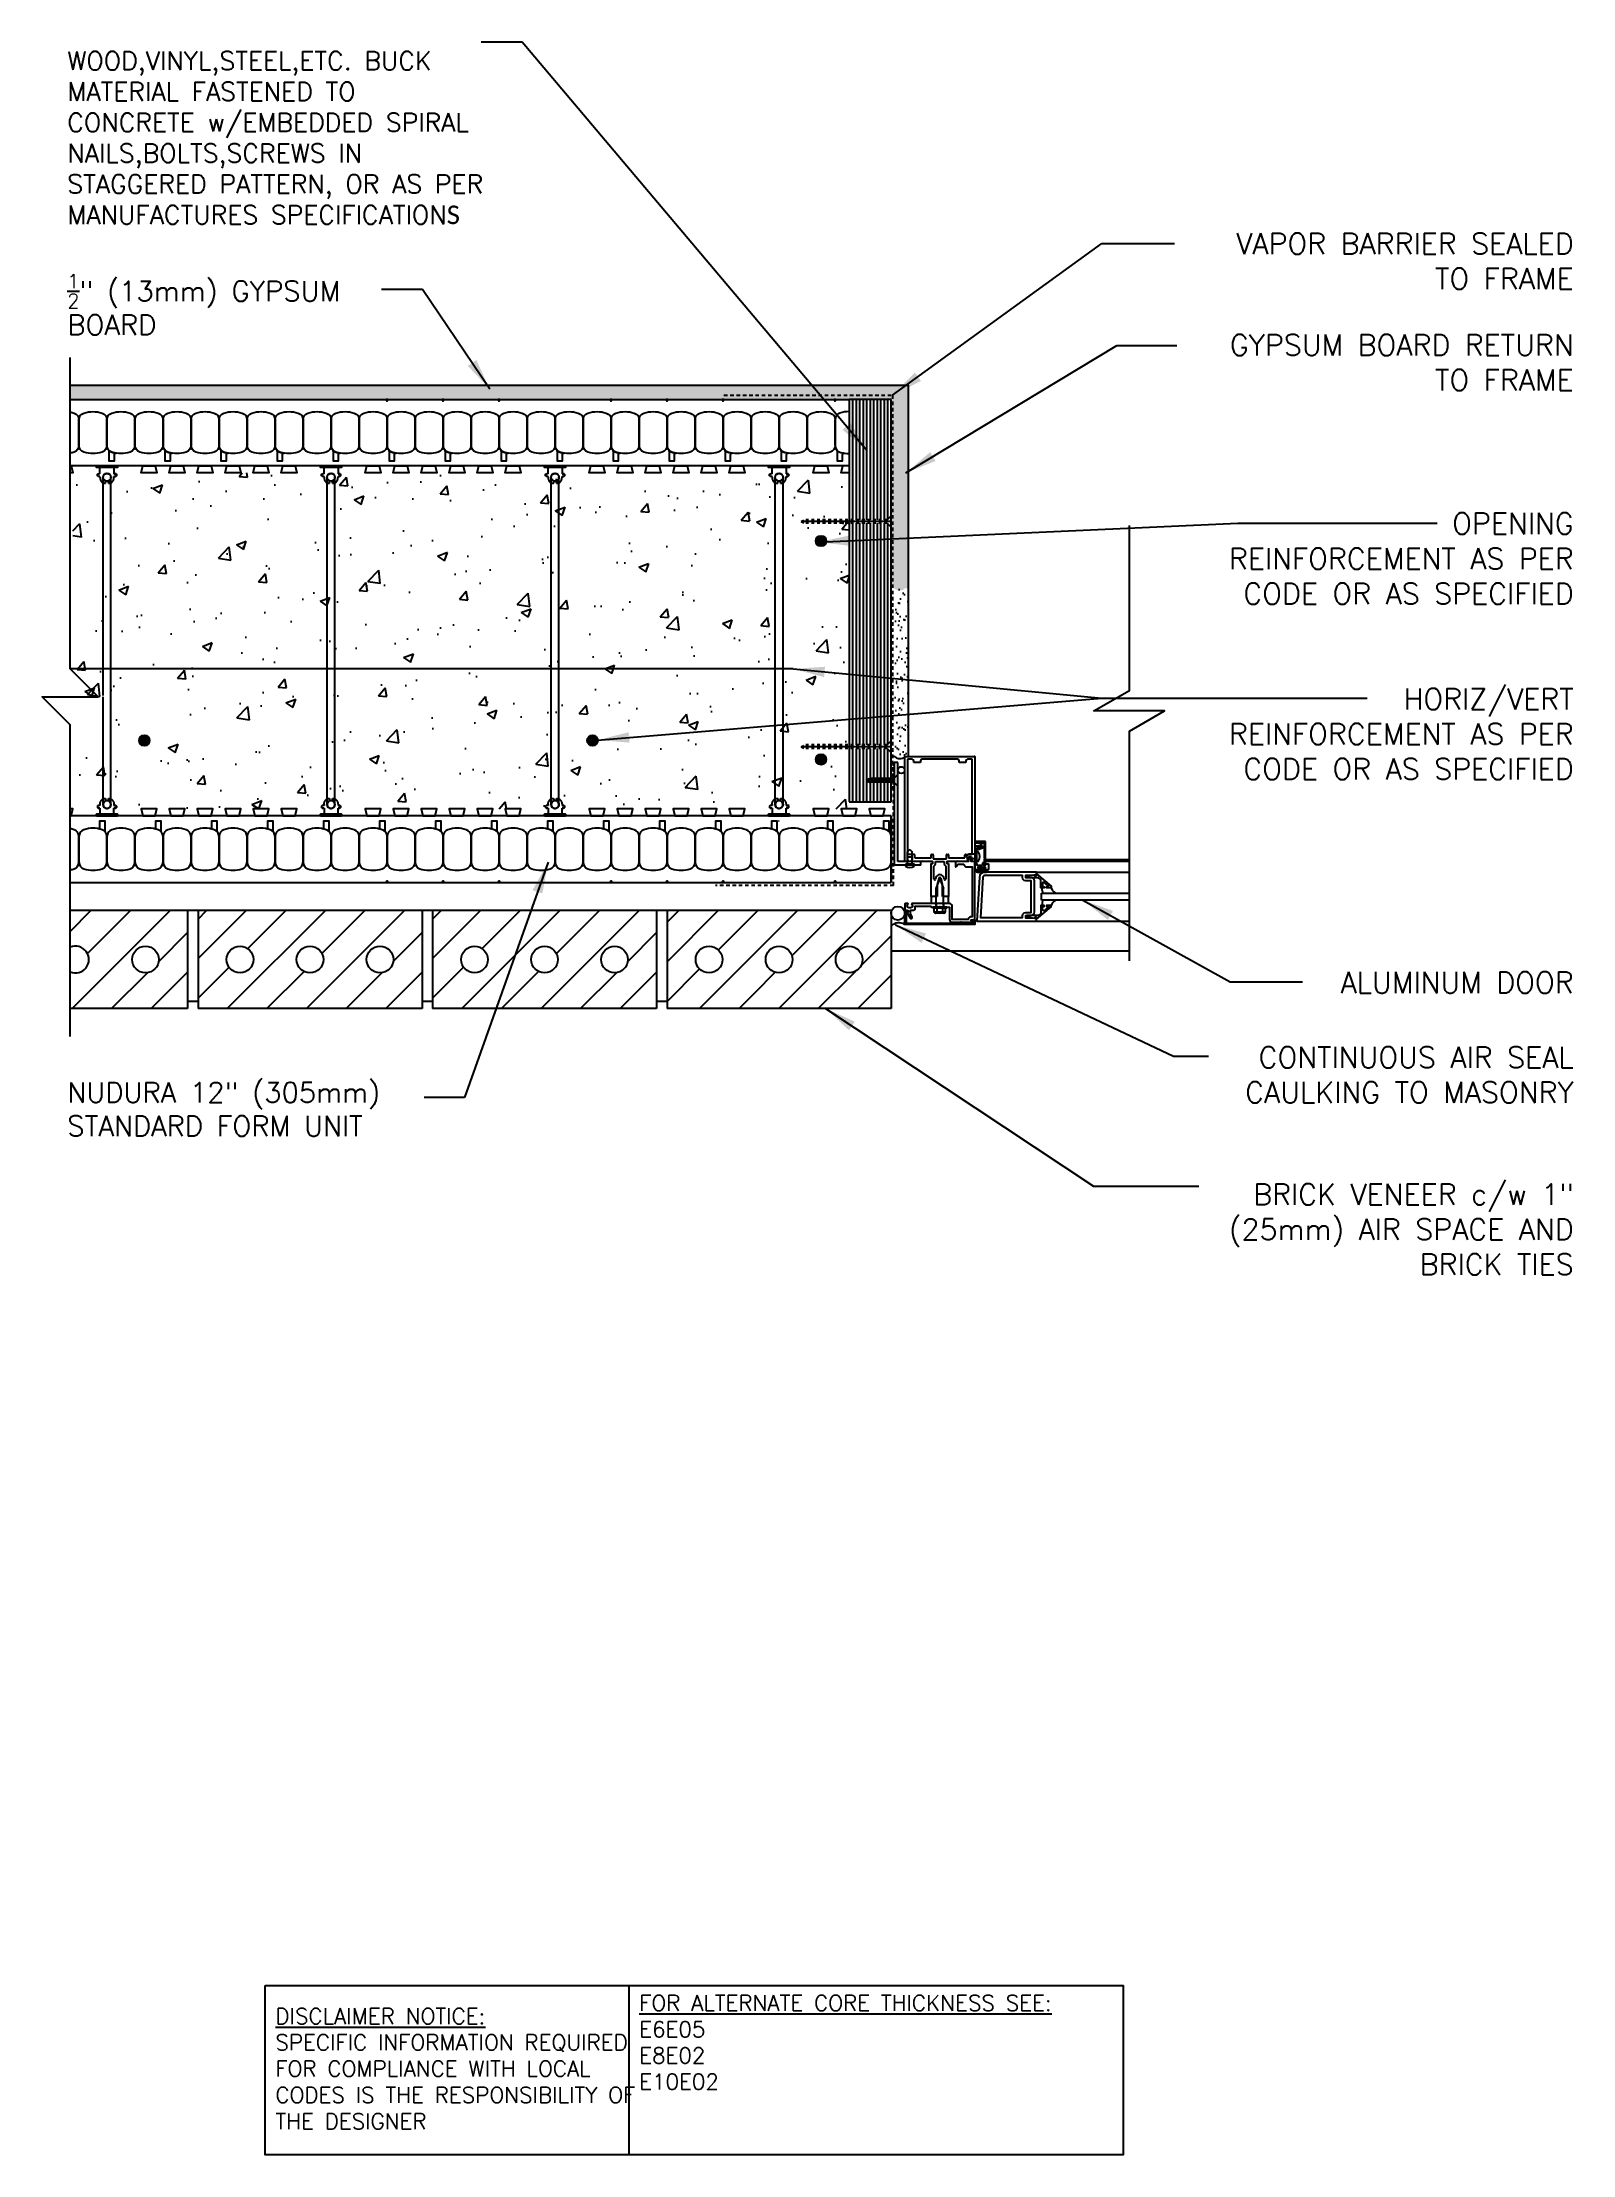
# Model space of a CAD drawing. Header units: inches. Extents: x 2949.6 to 3004.2, y 483.9 to 559.3.
import ezdxf

# ---------------------------------------------------------------- set-up
doc = ezdxf.new("R2010")
doc.units = ezdxf.units.IN
doc.header["$LTSCALE"] = 0.5
doc.header["$MEASUREMENT"] = 0
doc.linetypes.add('DASHED2', pattern=[0.375, 0.25, -0.125])
doc.linetypes.add('HIDDEN2', pattern=[0.1875, 0.125, -0.0625])
doc.layers.get('0').update_dxf_attribs({"linetype": 'CONTINUOUS'})
for name, color, linetype in [('HATCH', 12, 'CONTINUOUS'), ('LINE18', 9, 'CONTINUOUS'), ('line25', 2, 'CONTINUOUS'), ('LINE50', 5, 'CONTINUOUS'), ('LINE65', 3, 'CONTINUOUS'), ('LINE9', 9, 'CONTINUOUS'), ('TEXT', 4, 'CONTINUOUS')]:
    doc.layers.add(name, color=color, linetype=linetype)
doc.styles.add('DIM', font='romans.shx', dxfattribs={"width": 0.7})
doc.styles.add('ROMANS', font='romans')
doc.styles.get("Standard").update_dxf_attribs({"font": 'romans.shx'})
doc.dimstyles.new('ext_12', dxfattribs={"dimscale": 12, "dimtxt": 0.09375, "dimasz": 0.09375, "dimexe": 0.09375, "dimexo": 0.0625, "dimgap": 0.0625, "dimtad": 1, "dimdec": 1, "dimzin": 3, "dimdsep": 46, "dimlunit": 4, "dimtxsty": 'DIM', "dimcen": 0.09, "dimdle": 0.09375, "dimclrt": 4, "dimadec": 0, "dimazin": 0, "dimtfac": 1, "dimtdec": 1, "dimtmove": 2, "dimatfit": 3, "dimfxl": 0, "dimfrac": 2, "dimtolj": 1, "dimtzin": 0, "dimarcsym": 0})

msp = doc.modelspace()

# ---------------------------------------------------------------- texts
at = {"layer": 'TEXT', "attachment_point": 4}
for s, insert, char_height, width in [('{\\H0.9167x;WOOD,VINYL,STEEL,ETC. BUCK MATERIAL FASTENED TO CONCRETE w/EMBEDDED SPIRAL NAILS,BOLTS,SCREWS IN STAGGERED PATTERN, OR AS PER MANUFACTURES SPECIFICATION\\fCalibri|b0|i0|c0|p34;S}', (2950.481, 555.875), 0.72, 14.97902), ('\\A1;{\\H0.7x;\\S1/2;}" (13mm) GYPSUM BOARD', (2950.481, 549.925), 0.72, 10.95723), ('NUDURA 12" (305mm)\\PSTANDARD FORM UNIT', (2950.481, 521.195), 0.72, 14.97902), ('{\\LFOR ALTERNATE CORE THICKNESS SEE:\\P}E6E05\\PE8E02\\PE10E02', (2970.905, 487.88), 0.5625, 23.33295), ('{\\LDISCLAIMER NOTICE:}\\PSPECIFIC INFORMATION REQUIRED FOR COMPLIANCE WITH LOCAL CODES IS THE RESPONSIBILITY OF THE DESIGNER', (2957.913, 486.94), 0.5625, 14.00235)]:
    msp.add_mtext(s, dxfattribs=dict(at, insert=insert, char_height=char_height, width=width))
at = {"layer": 'TEXT', "char_height": 0.75, "width": 13.88435, "attachment_point": 9, "style": 'ROMANS'}
for s, insert in [('\\A1;VAPOR BARRIER SEALED TO FRAME', (3004.274, 550.469)), ('\\A1;GYPSUM BOARD RETURN TO FRAME ', (3004.274, 546.851)), ('\\A1;OPENING REINFORCEMENT AS PER CODE OR AS SPECIFIED', (3004.274, 539.232)), ('\\A1;HORIZ/VERT\\PREINFORCEMENT AS PER CODE OR AS SPECIFIED', (3004.274, 532.969)), ('\\A1;ALUMINUM DOOR', (3004.274, 525.345)), ('\\A1;CONTINUOUS AIR SEAL CAULKING TO MASONRY', (3004.274, 521.427)), ('\\A1;BRICK VENEER c/w 1" (25mm) AIR SPACE AND BRICK TIES', (3004.274, 515.277))]:
    msp.add_mtext(s, dxfattribs=dict(at, insert=insert))

# ---------------------------------------------------------------- blocks, each defined once
blk = doc.blocks.new('Connector')
blk.add_point((0.271, 0))
at = {"layer": 'LINE9'}
for p, q in [((0, 0.375), (0, -0.375)), ((0.062, -0.375), (0.062, 0.375)), ((0.281, 0.25), (0.062, 0.25))]:
    blk.add_line(p, q, dxfattribs=at)
for points, weights in [([(0.007, 0.375), (0.004, 0.375), (0, 0.375)], [1, 0.972587069138, 0.950305488115]), ([(0.327, 0.343), (0.308, 0.343), (0.281, 0.317), (0.281, 0.297)], [1, 0.85355339, 0.85355339, 1]), ([(0.328, 0.343), (0.327, 0.343), (0.327, 0.343)], [1, 0.70710678, 1]), ([(0.375, 0.297), (0.375, 0.317), (0.348, 0.343), (0.329, 0.343)], [1, 0.85355339, 0.85355339, 1]), ([(0.406, 0.25), (0.546, 0.25), (0.619, 0.131)], [0.958404415409, 0.794674173519, 0.864651571113]), ([(0.619, 0.052), (0.612, 0.049), (0.604, 0.049)], [0.83615024178, 0.892081430621, 1]), ([(0, -0.375), (0.004, -0.375), (0.007, -0.375)], [0.950305488115, 0.972587069138, 1]), ([(0.281, -0.297), (0.281, -0.317), (0.308, -0.343), (0.327, -0.343)], [1, 0.85355339, 0.85355339, 1]), ([(0.327, -0.343), (0.281, -0.343), (0.281, -0.297)], [1, 0.70710678, 1]), ([(0.329, -0.343), (0.348, -0.343), (0.375, -0.317), (0.375, -0.297)], [1, 0.85355339, 0.85355339, 1]), ([(0.375, -0.297), (0.375, -0.343), (0.329, -0.343)], [1, 0.70710678, 1]), ([(0.619, -0.131), (0.546, -0.25), (0.406, -0.25)], [0.864651574428, 0.794674169686, 0.958404415195]), ([(0.604, -0.049), (0.612, -0.049), (0.619, -0.052)], [1, 0.89208144177, 0.836150253337])]:
    blk.add_rational_spline(points, weights, degree=2, dxfattribs=at)
for points, degree in [([(0, 0.375), (0.002, 0.375), (0.005, 0.375), (0.007, 0.375)], 3), ([(0.007, 0.375), (0.021, 0.375), (0.051, 0.375), (0.062, 0.375), (0.062, 0.375)], 3), ([(0.281, 0.25), (0.281, 0.297)], 1), ([(0.327, 0.343), (0.327, 0.343), (0.328, 0.343), (0.328, 0.343)], 3), ([(0.328, 0.343), (0.329, 0.343), (0.329, 0.343), (0.329, 0.343)], 3), ([(0.375, 0.25), (0.375, 0.297)], 1), ([(0.406, 0.25), (0.375, 0.25)], 1), ([(0.406, 0.25), (0.406, 0.25)], 1), ([(0.406, 0.25), (0.406, 0.25)], 1), ([(0.406, 0.25), (0.406, 0.25)], 1), ([(0.406, 0.25), (0.406, 0.25)], 1), ([(0.406, 0.25), (0.406, 0.25)], 1), ([(0.406, 0.25), (0.406, 0.25)], 1), ([(0.406, 0.25), (0.406, 0.25)], 1), ([(0.406, 0.25), (0.406, 0.25)], 1), ([(0.406, 0.25), (0.406, 0.25)], 1), ([(0.406, 0.25), (0.406, 0.25)], 1), ([(0.406, 0.25), (0.406, 0.25)], 1), ([(0.406, 0.25), (0.406, 0.25)], 1), ([(0.406, 0.25), (0.406, 0.25)], 1), ([(0.406, 0.25), (0.406, 0.25)], 1), ([(0.406, 0.25), (0.406, 0.25)], 1), ([(0.406, 0.25), (0.406, 0.25)], 1), ([(0.406, 0.25), (0.406, 0.25)], 1), ([(0.406, 0.25), (0.406, 0.25)], 1), ([(0.406, 0.25), (0.406, 0.25)], 1), ([(0.406, 0.25), (0.406, 0.25)], 1), ([(0.406, 0.25), (0.406, 0.25)], 1), ([(0.406, 0.25), (0.406, 0.25)], 1), ([(0.406, 0.25), (0.406, 0.25)], 1), ([(0.406, 0.25), (0.406, 0.25)], 1), ([(0.604, 0.049), (0.532, 0.049)], 1), ([(0.532, 0.049), (0.532, 0.049)], 1), ([(0.532, 0.049), (0.532, 0.049)], 1), ([(0.532, 0.049), (0.532, 0.049)], 1), ([(0.532, 0.049), (0.532, 0.049)], 1), ([(0.532, 0.049), (0.532, 0.049)], 1), ([(0.532, 0.049), (0.532, 0.049)], 1), ([(0.532, 0.049), (0.532, 0.049)], 1), ([(0.532, 0.049), (0.532, 0.049)], 1), ([(0.532, 0.049), (0.532, 0.049)], 1), ([(0.532, 0.049), (0.532, 0.049)], 1), ([(0.604, 0.049), (0.609, 0.049), (0.614, 0.05), (0.619, 0.052)], 3), ([(0.604, 0.049), (0.604, 0.049)], 1), ([(0.604, 0.049), (0.604, 0.049)], 1), ([(0.604, 0.049), (0.604, 0.049)], 1), ([(0.604, 0.049), (0.604, 0.049)], 1), ([(0.619, 0.131), (0.619, 0.052)], 1), ([(0.619, 0.131), (0.619, 0.131)], 1), ([(0.619, 0.131), (0.619, 0.131)], 1), ([(0.619, 0.131), (0.619, 0.131)], 1), ([(0.619, 0.131), (0.619, 0.131)], 1), ([(0.007, -0.375), (0.005, -0.375), (0.002, -0.375), (0, -0.375)], 3), ([(0.062, -0.375), (0.062, -0.375), (0.051, -0.375), (0.021, -0.375), (0.007, -0.375)], 3), ([(0.062, -0.25), (0.281, -0.25)], 1), ([(0.281, -0.297), (0.281, -0.25)], 1), ([(0.281, -0.25), (0.281, -0.297)], 1), ([(0.328, -0.343), (0.328, -0.343), (0.327, -0.343), (0.327, -0.343)], 3), ([(0.329, -0.343), (0.329, -0.343), (0.329, -0.343), (0.328, -0.343)], 3), ([(0.375, -0.25), (0.375, -0.297)], 1), ([(0.375, -0.297), (0.375, -0.25)], 1), ([(0.406, -0.25), (0.375, -0.25)], 1), ([(0.406, -0.25), (0.406, -0.25)], 1), ([(0.406, -0.25), (0.406, -0.25)], 1), ([(0.406, -0.25), (0.406, -0.25)], 1), ([(0.406, -0.25), (0.406, -0.25)], 1), ([(0.406, -0.25), (0.406, -0.25)], 1), ([(0.406, -0.25), (0.406, -0.25)], 1), ([(0.406, -0.25), (0.406, -0.25)], 1), ([(0.406, -0.25), (0.406, -0.25)], 1), ([(0.406, -0.25), (0.406, -0.25)], 1), ([(0.406, -0.25), (0.406, -0.25)], 1), ([(0.406, -0.25), (0.406, -0.25)], 1), ([(0.532, -0.049), (0.604, -0.049)], 1), ([(0.604, -0.049), (0.58, -0.049), (0.556, -0.049), (0.532, -0.049)], 3), ([(0.532, -0.049), (0.532, -0.049)], 1), ([(0.532, -0.049), (0.532, -0.049)], 1), ([(0.532, -0.049), (0.532, -0.049)], 1), ([(0.532, -0.049), (0.532, -0.049)], 1), ([(0.619, -0.052), (0.614, -0.05), (0.609, -0.049), (0.604, -0.049)], 3), ([(0.604, -0.049), (0.604, -0.049)], 1), ([(0.604, -0.049), (0.604, -0.049)], 1), ([(0.604, -0.049), (0.604, -0.049)], 1), ([(0.604, -0.049), (0.604, -0.049)], 1), ([(0.604, -0.049), (0.604, -0.049)], 1), ([(0.604, -0.049), (0.604, -0.049)], 1), ([(0.604, -0.049), (0.604, -0.049)], 1), ([(0.604, -0.049), (0.604, -0.049)], 1), ([(0.619, -0.052), (0.619, -0.131)], 1), ([(0.619, -0.131), (0.619, -0.131)], 1), ([(0.619, -0.131), (0.619, -0.131)], 1), ([(0.619, -0.131), (0.619, -0.131)], 1), ([(0.619, -0.131), (0.619, -0.131)], 1)]:
    blk.add_open_spline(points, degree=degree, dxfattribs=at)
for points, weights, knots in [([(0.062, 0.375), (0.062, 0.375), (0.046, 0.375), (0.03, 0.375), (0.007, 0.375)], [0.868718858569, 0.861102746415, 1, 0.861102734288, 0.868718859898], [0, 0, 0, 0.5, 0.5, 1, 1, 1]), ([(0.532, 0.049), (0.472, 0.203), (0.333, 0.113), (0.157, 0), (0.333, -0.113), (0.472, -0.203), (0.532, -0.049)], [0.899508922286, 0.599718215298, 1, 0.54226024, 1, 0.599718224335, 0.899508908749], [0, 0, 0, 0.318112, 0.318112, 0.681888, 0.681888, 1, 1, 1]), ([(0.007, -0.375), (0.03, -0.375), (0.046, -0.375), (0.062, -0.375), (0.062, -0.375)], [0.868718859319, 0.861102739573, 1, 0.861102742958, 0.868718858948], [0, 0, 0, 0.5, 0.5, 1, 1, 1])]:
    blk.add_rational_spline(points, weights, degree=2, knots=knots, dxfattribs=at)
blk = doc.blocks.new('B060316')
for p, q in [((1.969, 0), (1.969, -0.133)), ((2.217, -0.013), (1.969, 0)), ((1.969, -0.347), (1.969, -0.469)), ((2, -0.5), (2.126, -0.5)), ((2.003, -0.133), (2.003, -0.115)), ((2.003, -0.365), (2.003, -0.347)), ((2.049, -0.115), (2.049, -0.365)), ((2.107, -0.265), (2.107, -0.127)), ((2.207, -0.265), (2.107, -0.265)), ((2.107, -0.359), (2.107, -0.329)), ((2.157, -0.38), (2.119, -0.373)), ((2.121, -0.314), (2.207, -0.306)), ((2.157, -0.469), (2.157, -0.38)), ((2.169, -0.065), (2.405, -0.065)), ((2.207, -0.306), (2.207, -0.265)), ((2.555, -0.013), (2.217, -0.013)), ((2.451, -0.065), (2.747, -0.065)), ((2.803, 0), (2.555, -0.013)), ((2.747, -0.065), (2.747, -0.141)), ((2.803, -0.01), (2.803, 0)), ((2.813, -0.02), (2.803, -0.01)), ((2.803, -0.03), (2.813, -0.02)), ((2.803, -0.108), (2.803, -0.03)), ((2.848, -0.232), (2.803, -0.108))]:
    blk.add_line(p, q)
for centre, radius, start, end in [((1.986, -0.133), 0.017, 180, 0), ((1.986, -0.347), 0.017, 360, 180), ((2, -0.469), 0.031, 180, 270), ((2.026, -0.115), 0.023, 0, 180), ((2.026, -0.365), 0.023, 180, 0), ((2.169, -0.127), 0.062, 90, 180), ((2.122, -0.329), 0.015, 95, 180), ((2.122, -0.359), 0.015, 180, 260), ((2.126, -0.469), 0.031, 270, 0), ((2.428, -0.086), 0.031, 42.64231, 137.35769), ((2.356, -0.5), 0.531, 29.03527, 42.57888), ((2.833, -0.235), 0.015, 209.03527, 10.96473)]:
    blk.add_arc(centre, radius, start, end)

# ---------------------------------------------------------------- hatches: boundary and pattern name
at = {"layer": 'HATCH'}
h = msp.add_hatch(dxfattribs=at)
h.set_pattern_fill('AR-SAND', color=256, scale=0.25, style=0)
h.set_pattern_definition([(37.5, (3.55827, -13.91055), (-0.01574834, 0.48170594), [0, -0.38, 0, -0.425, 0, -0.40625]), (7.5, (3.5583, -13.91055), (0.44244418, 0.70553652), [0, -0.205, 0, -0.3425, 0, -0.13125]), (327.5, (3.25077, -13.91055), (0.778535465, 0.001414763), [0, -0.125, 0, -0.45, 0, -0.5875]), (317.5, (3.2508, -13.91055), (0.75153165, 0.21941889), [0, -0.0625, 0, -0.295, 0, -0.3375])])
h.paths.add_polyline_path([(2980.524, 547.04), (2980.269, 547.04), (2950.578, 547.04), (2950.578, 546.54), (2978.399, 546.54), (2979.899, 546.54), (2979.899, 539.79), (2980.024, 539.79, 0.406613), (2980.39, 539.786), (2980.39, 539.79), (2980.524, 539.79)])
h = msp.add_hatch(dxfattribs=at)
h.set_pattern_fill('AR-CONC', color=256, scale=0.5, style=0)
h.set_pattern_definition([(50, (-9.0992, 37.2996), (3.586301, -0.3137607), [0.375, -4.125]), (355, (-9.0992, 37.2996), (-0.6937567, 3.7609607), [0.3, -3.3]), (100.4514, (-8.8004, 37.2734), (2.892547, 3.4471977), [0.318701, -3.5057106]), (46.1842, (-9.0992, 38.2996), (5.336205, -0.827595), [0.5625, -6.1875]), (96.6356, (-8.6546, 38.2306), (4.6733135, 4.870589), [0.478051, -5.258565]), (351.1842, (-9.099, 38.2996), (4.67331, 4.870593), [0.45, -4.95]), (21, (-8.5992, 38.0496), (2.9845353, -2.0130945), [0.375, -4.125]), (326, (-8.5992, 38.0496), (1.2165767, 3.6257502), [0.3, -3.3]), (71.4514, (-8.3505, 37.8818), (4.201113, 1.6126525), [0.318701, -3.5057106]), (37.5, (-9.0992, 37.2996), (0.0607993, 1.66446927), [0, -3.26, 0, -3.35, 0, -3.3125]), (7.5, (-9.0992, 37.2996), (1.3153477, 1.9720586), [0, -1.91, 0, -3.185, 0, -1.2625]), (327.5, (-10.2142, 37.2996), (2.6691122, -0.11277436), [0, -1.25, 0, -3.9, 0, -5.175]), (317.5, (-10.7142, 37.2996), (2.9159308, 0.500525), [0, -1.625, 0, -2.59, 0, -3.675])])
h.paths.add_polyline_path([(2978.399, 543.915), (2950.68, 543.915), (2950.68, 531.915), (2978.399, 531.915)])
h = msp.add_hatch(dxfattribs=at)
h.set_pattern_fill('AR-SAND', color=256, scale=0.25, style=0)
h.set_pattern_definition([(37.5, (0, 0), (-0.01574834, 0.48170594), [0, -0.38, 0, -0.425, 0, -0.40625]), (7.5, (0, 0), (0.44244418, 0.70553652), [0, -0.205, 0, -0.3425, 0, -0.13125]), (327.5, (-0.3075, 0), (0.778535465, 0.001414763), [0, -0.125, 0, -0.45, 0, -0.5875]), (317.5, (-0.3075, 0), (0.75153165, 0.21941889), [0, -0.0625, 0, -0.295, 0, -0.3375])])
h.paths.add_polyline_path([(2980.045, 537.907), (2980.524, 537.907), (2980.524, 539.769), (2980.045, 539.769)])
h = msp.add_hatch(dxfattribs=at)
h.set_pattern_fill('AR-SAND', color=256, scale=0.25, style=0)
h.set_pattern_definition([(37.5, (-4.73794, -10.54122), (-0.01574834, 0.48170594), [0, -0.38, 0, -0.425, 0, -0.40625]), (7.5, (-4.73794, -10.5412), (0.44244418, 0.70553652), [0, -0.205, 0, -0.3425, 0, -0.13125]), (327.5, (-5.04544, -10.54122), (0.778535465, 0.001414763), [0, -0.125, 0, -0.45, 0, -0.5875]), (317.5, (-5.04544, -10.5412), (0.75153165, 0.21941889), [0, -0.0625, 0, -0.295, 0, -0.3375])])
h.paths.add_polyline_path([(2980.524, 537.763), (2980.045, 537.763), (2980.045, 535.727), (2980.524, 535.727)])
h = msp.add_hatch(dxfattribs=at)
h.set_pattern_fill('AR-SAND', color=256, scale=0.25, style=0)
h.set_pattern_definition([(37.5, (-5.27484, -4.526), (-0.01574834, 0.48170594), [0, -0.38, 0, -0.425, 0, -0.40625]), (7.5, (-5.27484, -4.526), (0.44244418, 0.70553652), [0, -0.205, 0, -0.3425, 0, -0.13125]), (327.5, (-5.58234, -4.526), (0.778535465, 0.001414763), [0, -0.125, 0, -0.45, 0, -0.5875]), (317.5, (-5.58234, -4.526), (0.75153165, 0.21941889), [0, -0.0625, 0, -0.295, 0, -0.3375])])
h.paths.add_polyline_path([(2980.524, 535.752), (2980.045, 535.752), (2980.045, 533.772, 0.376662), (2980.39, 533.786), (2980.39, 533.79), (2980.524, 533.79)])
at = {"layer": 'LINE65'}
for points in [[(2977.209, 541.481, 1), (2977.584, 541.481, 1)], [(2953.421, 534.36, 1), (2953.046, 534.36, 1)], [(2969.421, 534.36, 1), (2969.046, 534.36, 1)], [(2977.584, 533.683, 1), (2977.209, 533.683, 1)]]:
    msp.add_hatch(color=256, dxfattribs=at).paths.add_polyline_path(points)

# ---------------------------------------------------------------- linework, layer by layer
at = {"layer": 'HATCH'}
for p, q in [((2978.524, 546.54), (2978.524, 542.241)), ((2978.649, 546.54), (2978.649, 542.241)), ((2978.774, 546.54), (2978.774, 542.241)), ((2978.899, 546.54), (2978.899, 542.241)), ((2979.024, 546.54), (2979.024, 542.241)), ((2979.274, 546.54), (2979.274, 542.241)), ((2979.399, 546.54), (2979.399, 542.241)), ((2979.524, 546.54), (2979.524, 542.241)), ((2979.649, 546.54), (2979.649, 542.241)), ((2979.774, 546.54), (2979.774, 542.26)), ((2979.899, 542.179), (2976.693, 542.179)), ((2978.524, 542.116), (2978.524, 534.201)), ((2978.649, 542.116), (2978.649, 534.201)), ((2978.774, 542.116), (2978.774, 534.201)), ((2978.899, 542.116), (2978.899, 534.201)), ((2979.024, 542.116), (2979.024, 534.201)), ((2979.274, 542.116), (2979.274, 534.201)), ((2979.399, 542.116), (2979.399, 534.201)), ((2979.524, 542.116), (2979.524, 534.201)), ((2979.649, 542.116), (2979.649, 534.201)), ((2979.774, 542.098), (2979.774, 534.219)), ((2979.899, 534.138), (2976.693, 534.138)), ((2978.524, 534.076), (2978.524, 532.165)), ((2978.649, 534.076), (2978.649, 532.165)), ((2978.774, 534.076), (2978.774, 532.165)), ((2978.899, 534.076), (2978.899, 532.165)), ((2979.024, 534.076), (2979.024, 532.942)), ((2979.274, 534.076), (2979.274, 532.999)), ((2979.399, 534.076), (2979.399, 532.999)), ((2979.524, 534.076), (2979.524, 532.999)), ((2979.649, 534.076), (2979.649, 532.999)), ((2979.774, 534.057), (2979.774, 532.999)), ((2980.014, 532.937), (2979.014, 532.937)), ((2979.024, 532.932), (2979.024, 532.165)), ((2979.274, 532.874), (2979.274, 532.165)), ((2979.399, 532.874), (2979.399, 532.165)), ((2979.524, 532.874), (2979.524, 532.165)), ((2979.649, 532.874), (2979.649, 532.165)), ((2979.774, 532.874), (2979.774, 532.165)), ((2950.578, 527.546), (2951.321, 528.29)), ((2950.65, 524.79), (2954.15, 528.29)), ((2951.2, 526.755), (2952.736, 528.29)), ((2955.149, 527.986), (2955.454, 528.29)), ((2955.149, 526.572), (2956.868, 528.29)), ((2956.196, 524.79), (2959.696, 528.29)), ((2956.923, 526.931), (2958.282, 528.29)), ((2959.025, 524.79), (2962.525, 528.29)), ((2959.575, 526.755), (2961.111, 528.29)), ((2963.524, 527.986), (2963.829, 528.29)), ((2963.524, 526.572), (2965.243, 528.29)), ((2964.571, 524.79), (2968.071, 528.29)), ((2965.298, 526.931), (2966.657, 528.29)), ((2967.4, 524.79), (2970.9, 528.29)), ((2967.95, 526.755), (2969.486, 528.29)), ((2971.899, 527.876), (2972.314, 528.29)), ((2971.899, 526.461), (2973.728, 528.29)), ((2973.733, 526.881), (2975.142, 528.29)), ((2975.299, 527.033), (2976.557, 528.29)), ((2975.885, 524.79), (2979.385, 528.29)), ((2976.356, 526.676), (2977.971, 528.29)), ((2953.746, 526.472), (2954.774, 527.501)), ((2962.121, 526.472), (2963.149, 527.501)), ((2970.496, 526.472), (2971.524, 527.501)), ((2978.813, 526.304), (2979.899, 527.39)), ((2973.057, 524.79), (2975.299, 527.033)), ((2952.064, 524.79), (2953.342, 526.069)), ((2953.478, 524.79), (2954.774, 526.086)), ((2955.149, 525.157), (2956.259, 526.267)), ((2957.611, 524.79), (2958.935, 526.115)), ((2960.439, 524.79), (2961.717, 526.069)), ((2961.853, 524.79), (2963.149, 526.086)), ((2963.524, 525.157), (2964.634, 526.267)), ((2965.986, 524.79), (2967.31, 526.115)), ((2968.814, 524.79), (2970.092, 526.069)), ((2970.228, 524.79), (2971.524, 526.086)), ((2971.899, 525.047), (2973.059, 526.207)), ((2975.03, 525.349), (2975.764, 526.083)), ((2977.299, 524.79), (2978.635, 526.126)), ((2978.713, 524.79), (2979.899, 525.976)), ((2974.471, 524.79), (2975.03, 525.349))]:
    msp.add_line(p, q, dxfattribs=at)
at = {"layer": 'HATCH', "color": 6, "linetype": 'DASHED2'}
for q in [(2979.987, 533.505), (2973.631, 529.186)]:
    msp.add_line((2979.987, 529.186), q, dxfattribs=at)
at = {"layer": 'HATCH', "color": 12}
for p, q in [((2982.89, 533.79), (2982.871, 533.79)), ((2988.414, 530.1), (2983.269, 530.1)), ((2988.414, 530.037), (2983.269, 530.037)), ((2985.089, 529.662), (2988.414, 529.662)), ((2985.292, 529.001), (2985.304, 528.956)), ((2985.292, 529.001), (2985.304, 528.956)), ((2985.304, 528.956), (2985.336, 528.924)), ((2985.304, 528.956), (2985.336, 528.924)), ((2985.336, 528.924), (2985.381, 528.912)), ((2985.336, 528.924), (2985.381, 528.912)), ((2985.618, 529.1), (2985.655, 529.022)), ((2985.618, 529.1), (2985.655, 529.022)), ((2985.655, 529.022), (2985.711, 528.958)), ((2985.655, 529.022), (2985.711, 528.958)), ((2985.711, 528.958), (2985.784, 528.912)), ((2985.711, 528.958), (2985.784, 528.912)), ((2985.304, 528.618), (2985.292, 528.573)), ((2985.304, 528.618), (2985.292, 528.573)), ((2985.292, 528.573), (2985.292, 528.475)), ((2985.336, 528.65), (2985.304, 528.618)), ((2985.336, 528.65), (2985.304, 528.618)), ((2985.381, 528.662), (2985.336, 528.65)), ((2985.381, 528.662), (2985.336, 528.65)), ((2985.655, 528.552), (2985.618, 528.474)), ((2985.655, 528.552), (2985.618, 528.474)), ((2985.711, 528.616), (2985.655, 528.552)), ((2985.711, 528.616), (2985.655, 528.552)), ((2985.784, 528.662), (2985.711, 528.616)), ((2985.784, 528.662), (2985.711, 528.616)), ((2985.089, 527.912), (2988.414, 527.912)), ((2988.414, 526.836), (2979.899, 526.836))]:
    msp.add_line(p, q, dxfattribs=at)
at = {"layer": 'HATCH', "color": 6, "linetype": 'DASHED2'}
msp.add_lwpolyline([(2973.932, 546.684), (2979.95, 546.684), (2979.95, 532.58)], dxfattribs=at)
at = {"layer": 'HATCH', "color": 12}
msp.add_lwpolyline([(2985.292, 529.001), (2985.292, 529.1)], dxfattribs=at)
at = {"layer": 'LINE18'}
for p, q in [((2979.756, 542.241), (2979.899, 542.385)), ((2979.756, 542.116), (2979.899, 541.973)), ((2979.756, 534.201), (2979.899, 534.344)), ((2979.756, 534.076), (2979.899, 533.932)), ((2980.024, 533.79), (2979.899, 533.79)), ((2980.962, 529.915), (2980.014, 529.915)), ((2980.962, 530.04), (2980.139, 530.04)), ((2980.962, 529.915), (2980.962, 530.04))]:
    msp.add_line(p, q, dxfattribs=at)
at = {"layer": 'LINE18', "linetype": 'HIDDEN2'}
for p, q in [((2976.693, 542.179), (2976.812, 542.241)), ((2976.693, 542.179), (2976.812, 542.116)), ((2979.756, 542.241), (2976.812, 542.241)), ((2979.756, 542.116), (2976.812, 542.116)), ((2976.693, 534.138), (2976.812, 534.201)), ((2976.693, 534.138), (2976.812, 534.076)), ((2979.756, 534.201), (2976.812, 534.201)), ((2979.756, 534.076), (2976.812, 534.076))]:
    msp.add_line(p, q, dxfattribs=at)
at = {"layer": 'LINE18'}
for points in [[(2950.587, 523.79), (2950.587, 534.915), (2949.587, 535.915), (2951.587, 535.915), (2950.587, 536.915), (2950.587, 548.04)], [(2988.414, 526.494), (2988.414, 534.692), (2989.665, 535.415), (2987.143, 535.415), (2988.414, 536.148), (2988.414, 542.04)]]:
    msp.add_lwpolyline(points, dxfattribs=at)
at = {"layer": 'line25'}
for p, q in [((2979.899, 546.54), (2978.399, 546.54)), ((2978.399, 546.54), (2978.399, 532.165)), ((2979.149, 546.54), (2979.149, 542.241)), ((2979.899, 532.165), (2979.899, 546.54)), ((2978.399, 544.165), (2950.587, 544.165)), ((2979.149, 542.116), (2979.149, 534.201)), ((2979.149, 534.076), (2979.149, 532.999)), ((2979.149, 532.874), (2979.149, 532.165)), ((2978.399, 532.165), (2979.899, 532.165)), ((2979.899, 531.665), (2950.587, 531.665)), ((2975.878, 531.497), (2975.899, 531.497)), ((2954.774, 528.29), (2954.774, 524.79)), ((2955.149, 528.29), (2955.149, 524.79)), ((2955.149, 528.29), (2955.149, 524.79)), ((2963.149, 528.29), (2963.149, 524.79)), ((2963.524, 528.29), (2963.524, 524.79)), ((2963.524, 528.29), (2963.524, 524.79)), ((2971.524, 528.29), (2971.524, 524.79)), ((2971.899, 528.29), (2971.899, 524.79)), ((2971.899, 528.29), (2971.899, 524.79)), ((2979.899, 528.29), (2979.899, 524.79)), ((2955.149, 525.04), (2954.774, 525.04)), ((2963.524, 525.04), (2963.149, 525.04)), ((2971.899, 525.04), (2971.524, 525.04)), ((2954.774, 524.79), (2950.587, 524.79)), ((2963.149, 524.79), (2955.149, 524.79)), ((2971.524, 524.79), (2963.524, 524.79)), ((2979.899, 524.79), (2971.899, 524.79))]:
    msp.add_line(p, q, dxfattribs=at)
for points in [[(2950.587, 544.165), (2950.618, 544.165), (2950.68, 543.915), (2950.587, 543.915)], [(2978.399, 543.915), (2978.118, 543.915), (2978.18, 544.165)], [(2950.587, 531.665), (2950.618, 531.665), (2950.68, 531.915), (2950.587, 531.915)]]:
    msp.add_lwpolyline(points, dxfattribs=at)
for points in [[(2953.618, 544.165), (2953.68, 543.915), (2953.118, 543.915), (2953.18, 544.165)], [(2954.618, 544.165), (2954.68, 543.915), (2954.118, 543.915), (2954.18, 544.165)], [(2955.618, 544.165), (2955.68, 543.915), (2955.118, 543.915), (2955.18, 544.165)], [(2956.618, 544.165), (2956.68, 543.915), (2956.118, 543.915), (2956.18, 544.165)], [(2957.618, 544.165), (2957.68, 543.915), (2957.118, 543.915), (2957.18, 544.165)], [(2958.618, 544.165), (2958.68, 543.915), (2958.118, 543.915), (2958.18, 544.165)], [(2961.618, 544.165), (2961.68, 543.915), (2961.118, 543.915), (2961.18, 544.165)], [(2962.618, 544.165), (2962.68, 543.915), (2962.118, 543.915), (2962.18, 544.165)], [(2963.618, 544.165), (2963.68, 543.915), (2963.118, 543.915), (2963.18, 544.165)], [(2964.618, 544.165), (2964.68, 543.915), (2964.118, 543.915), (2964.18, 544.165)], [(2965.618, 544.165), (2965.68, 543.915), (2965.118, 543.915), (2965.18, 544.165)], [(2966.618, 544.165), (2966.68, 543.915), (2966.118, 543.915), (2966.18, 544.165)], [(2969.618, 544.165), (2969.68, 543.915), (2969.118, 543.915), (2969.18, 544.165)], [(2970.618, 544.165), (2970.68, 543.915), (2970.118, 543.915), (2970.18, 544.165)], [(2971.618, 544.165), (2971.68, 543.915), (2971.118, 543.915), (2971.18, 544.165)], [(2972.618, 544.165), (2972.68, 543.915), (2972.118, 543.915), (2972.18, 544.165)], [(2973.618, 544.165), (2973.68, 543.915), (2973.118, 543.915), (2973.18, 544.165)], [(2974.618, 544.165), (2974.68, 543.915), (2974.118, 543.915), (2974.18, 544.165)], [(2977.618, 544.165), (2977.68, 543.915), (2977.118, 543.915), (2977.18, 544.165)], [(2953.618, 531.665), (2953.68, 531.915), (2953.118, 531.915), (2953.18, 531.665)], [(2954.618, 531.665), (2954.68, 531.915), (2954.118, 531.915), (2954.18, 531.665)], [(2955.618, 531.665), (2955.68, 531.915), (2955.118, 531.915), (2955.18, 531.665)], [(2956.618, 531.665), (2956.68, 531.915), (2956.118, 531.915), (2956.18, 531.665)], [(2957.618, 531.665), (2957.68, 531.915), (2957.118, 531.915), (2957.18, 531.665)], [(2958.618, 531.665), (2958.68, 531.915), (2958.118, 531.915), (2958.18, 531.665)], [(2961.618, 531.665), (2961.68, 531.915), (2961.118, 531.915), (2961.18, 531.665)], [(2962.618, 531.665), (2962.68, 531.915), (2962.118, 531.915), (2962.18, 531.665)], [(2963.618, 531.665), (2963.68, 531.915), (2963.118, 531.915), (2963.18, 531.665)], [(2964.618, 531.665), (2964.68, 531.915), (2964.118, 531.915), (2964.18, 531.665)], [(2965.618, 531.665), (2965.68, 531.915), (2965.118, 531.915), (2965.18, 531.665)], [(2966.618, 531.665), (2966.68, 531.915), (2966.118, 531.915), (2966.18, 531.665)], [(2969.618, 531.665), (2969.68, 531.915), (2969.118, 531.915), (2969.18, 531.665)], [(2970.618, 531.665), (2970.68, 531.915), (2970.118, 531.915), (2970.18, 531.665)], [(2971.618, 531.665), (2971.68, 531.915), (2971.118, 531.915), (2971.18, 531.665)], [(2972.618, 531.665), (2972.68, 531.915), (2972.118, 531.915), (2972.18, 531.665)], [(2973.618, 531.665), (2973.68, 531.915), (2973.118, 531.915), (2973.18, 531.665)], [(2974.618, 531.665), (2974.68, 531.915), (2974.118, 531.915), (2974.18, 531.665)], [(2977.618, 531.665), (2977.68, 531.915), (2977.118, 531.915), (2977.18, 531.665)], [(2978.618, 531.665), (2978.68, 531.915), (2978.118, 531.915), (2978.18, 531.665)], [(2979.618, 531.665), (2979.68, 531.915), (2979.118, 531.915), (2979.18, 531.665)]]:
    msp.add_lwpolyline(points, close=True, dxfattribs=at)
at = {"layer": 'line25', "flags": 128}
msp.add_lwpolyline([(2979.899, 528.29), (2950.587, 528.29)], dxfattribs=at)
at = {"layer": 'line25'}
for centre in [(2953.274, 526.54), (2956.649, 526.54), (2959.149, 526.54), (2961.649, 526.54), (2965.024, 526.54), (2967.524, 526.54), (2970.024, 526.54), (2973.399, 526.54), (2975.899, 526.54), (2978.399, 526.54)]:
    msp.add_circle(centre, 0.477, dxfattribs=at)
msp.add_arc((2950.774, 526.54), 0.477, 246.81108, 113.18892, dxfattribs=at)
at = {"layer": 'LINE50'}
for p, q in [((2950.587, 546.54), (2978.399, 546.54)), ((2979.899, 531.665), (2979.899, 529.29)), ((2979.899, 529.29), (2979.899, 531.665)), ((2950.587, 529.29), (2979.899, 529.29))]:
    msp.add_line(p, q, dxfattribs=at)
at = {"layer": 'LINE65'}
msp.add_line((2976.403, 536.915), (2950.587, 536.915), dxfattribs=at)
for centre in [(2977.397, 541.481), (2953.234, 534.36), (2969.234, 534.36), (2977.397, 533.683)]:
    msp.add_circle(centre, 0.188, dxfattribs=at)
at = {"layer": 'LINE9'}
for p, q in [((2977.899, 544.892), (2977.899, 545.813)), ((2951.759, 535.967), (2951.759, 543.759)), ((2952.04, 535.181), (2952.04, 543.759)), ((2959.759, 535.181), (2959.759, 543.759)), ((2960.04, 535.181), (2960.04, 543.759)), ((2967.759, 532.071), (2967.759, 543.759)), ((2968.04, 532.071), (2968.04, 543.759)), ((2975.759, 532.071), (2975.759, 543.759)), ((2976.04, 532.071), (2976.04, 543.759)), ((2951.759, 535.181), (2951.759, 535.915)), ((2951.759, 534.972), (2951.759, 535.181)), ((2951.759, 533.915), (2951.759, 534.972)), ((2952.04, 532.071), (2952.04, 535.181)), ((2959.759, 532.071), (2959.759, 535.181)), ((2960.04, 532.071), (2960.04, 535.181)), ((2951.759, 532.071), (2951.759, 533.915)), ((2980.139, 533.574), (2980.014, 533.574)), ((2980.014, 533.574), (2980.014, 529.915)), ((2980.139, 530.04), (2980.139, 533.574)), ((2979.014, 532.937), (2979.134, 532.999)), ((2979.014, 532.937), (2979.134, 532.874)), ((2980.014, 532.999), (2979.134, 532.999)), ((2980.014, 532.874), (2979.134, 532.874)), ((2980.014, 533.018), (2980.139, 533.143)), ((2980.014, 532.856), (2980.139, 532.731))]:
    msp.add_line(p, q, dxfattribs=at)
at = {"layer": 'LINE9', "color": 9}
for p, q in [((2980.49, 533.69), (2980.49, 530.32)), ((2980.65, 533.69), (2980.49, 533.69)), ((2980.71, 533.57), (2980.71, 533.63)), ((2980.945, 533.57), (2980.71, 533.57)), ((2980.945, 533.63), (2980.945, 533.57)), ((2982.275, 533.69), (2981.005, 533.69)), ((2982.335, 533.57), (2982.335, 533.63)), ((2982.57, 533.57), (2982.335, 533.57)), ((2982.57, 533.63), (2982.57, 533.57)), ((2982.79, 533.69), (2982.63, 533.69)), ((2982.79, 530.32), (2982.79, 533.69)), ((2980.57, 530.471), (2980.487, 530.388)), ((2980.487, 529.941), (2980.487, 530.388)), ((2980.725, 530.29), (2980.52, 530.29)), ((2980.57, 530.471), (2980.653, 530.388)), ((2980.653, 529.941), (2980.653, 530.388)), ((2980.745, 530.165), (2980.745, 530.27)), ((2981.327, 530.165), (2981.327, 530.27)), ((2981.347, 530.29), (2981.387, 530.29)), ((2981.407, 530.27), (2981.407, 530.14)), ((2981.873, 530.14), (2981.873, 530.27)), ((2981.893, 530.29), (2981.933, 530.29)), ((2981.953, 530.27), (2981.953, 530.165)), ((2982.535, 530.165), (2982.535, 530.27)), ((2982.555, 530.29), (2982.76, 530.29)), ((2982.584, 530.216), (2982.667, 530.299)), ((2982.584, 530.216), (2982.667, 530.133)), ((2982.959, 530.299), (2982.667, 530.299)), ((2983.269, 530.757), (2982.894, 530.757)), ((2982.894, 530.757), (2982.896, 530.707)), ((2982.896, 530.707), (2983.219, 530.707)), ((2982.959, 530.055), (2982.959, 530.377)), ((2983.009, 530.377), (2982.959, 530.377)), ((2982.974, 530.515), (2982.988, 530.476)), ((2983.007, 530.467), (2983.199, 530.537)), ((2983.209, 530.578), (2983.041, 530.517)), ((2983.219, 530.707), (2983.219, 530.592)), ((2983.219, 530.523), (2983.219, 530.155)), ((2983.269, 529.92), (2983.269, 530.757)), ((2980.731, 529.941), (2980.409, 529.941)), ((2980.409, 529.891), (2980.409, 529.941)), ((2980.731, 529.891), (2980.731, 529.941)), ((2980.745, 530.165), (2981.327, 530.165)), ((2981.327, 528.79), (2981.327, 529.954)), ((2981.407, 530.14), (2981.873, 530.14)), ((2981.427, 529.413), (2981.427, 529.876)), ((2981.502, 529.464), (2981.486, 529.405)), ((2981.487, 530.04), (2981.793, 530.04)), ((2981.487, 529.974), (2981.487, 530.04)), ((2981.794, 529.405), (2981.778, 529.464)), ((2981.793, 530.04), (2981.793, 529.974)), ((2981.853, 529.876), (2981.853, 529.413)), ((2981.953, 530.165), (2982.535, 530.165)), ((2981.953, 529.954), (2981.953, 528.79)), ((2982.959, 530.133), (2982.667, 530.133)), ((2983.009, 530.055), (2982.959, 530.055)), ((2982.98, 529.757), (2983.292, 529.757)), ((2982.98, 529.737), (2983.292, 529.737)), ((2982.98, 529.683), (2983.292, 529.683)), ((2982.98, 529.663), (2983.292, 529.663)), ((2983.001, 529.831), (2983.001, 529.816)), ((2983.074, 529.831), (2983.001, 529.831)), ((2983.059, 529.816), (2983.001, 529.816)), ((2983.059, 529.816), (2983.059, 529.757)), ((2983.074, 529.831), (2983.074, 529.775)), ((2983.198, 529.775), (2983.074, 529.775)), ((2983.271, 529.831), (2983.198, 529.831)), ((2983.198, 529.775), (2983.198, 529.831)), ((2983.219, 530.155), (2983.209, 530.145)), ((2983.209, 530.145), (2983.219, 530.135)), ((2983.271, 529.816), (2983.213, 529.816)), ((2983.213, 529.757), (2983.213, 529.816)), ((2983.219, 530.135), (2983.219, 529.92)), ((2983.271, 529.816), (2983.271, 529.831)), ((2981.327, 528.79), (2981.327, 528.54)), ((2981.39, 528.79), (2981.327, 528.79)), ((2981.367, 528.79), (2981.327, 528.79)), ((2981.382, 528.775), (2981.367, 528.79)), ((2981.397, 528.79), (2981.382, 528.775)), ((2981.47, 528.79), (2981.397, 528.79)), ((2981.485, 528.775), (2981.47, 528.79)), ((2981.5, 528.79), (2981.485, 528.775)), ((2981.54, 528.79), (2981.5, 528.79)), ((2981.515, 529.08), (2981.64, 529.415)), ((2981.515, 528.415), (2981.515, 529.08)), ((2981.599, 529.438), (2981.54, 529.22)), ((2981.54, 529.22), (2981.54, 528.79)), ((2981.64, 529.415), (2981.766, 529.08)), ((2981.74, 529.22), (2981.682, 529.438)), ((2981.74, 528.79), (2981.74, 529.22)), ((2981.78, 528.79), (2981.74, 528.79)), ((2981.766, 528.415), (2981.766, 529.08)), ((2981.795, 528.775), (2981.78, 528.79)), ((2981.81, 528.79), (2981.795, 528.775)), ((2981.883, 528.79), (2981.81, 528.79)), ((2981.898, 528.775), (2981.883, 528.79)), ((2981.953, 528.79), (2981.891, 528.79)), ((2981.913, 528.79), (2981.898, 528.775)), ((2981.953, 528.79), (2981.913, 528.79)), ((2981.953, 528.54), (2981.953, 528.79)), ((2985.276, 528.662), (2985.276, 528.912)), ((2985.276, 528.912), (2988.414, 528.912)), ((2981.39, 528.54), (2981.327, 528.54)), ((2981.39, 528.375), (2981.39, 528.415)), ((2981.89, 528.415), (2981.39, 528.415)), ((2981.89, 528.375), (2981.39, 528.375)), ((2981.437, 528.236), (2981.437, 528.375)), ((2981.827, 528.232), (2981.454, 528.232)), ((2981.454, 528.213), (2981.454, 528.232)), ((2981.793, 528.201), (2981.488, 528.201)), ((2981.507, 528.54), (2981.507, 528.415)), ((2981.539, 528.236), (2981.539, 528.375)), ((2981.742, 528.236), (2981.742, 528.375)), ((2981.773, 528.54), (2981.773, 528.415)), ((2981.827, 528.213), (2981.827, 528.232)), ((2981.843, 528.236), (2981.843, 528.375)), ((2981.89, 528.375), (2981.89, 528.415)), ((2981.953, 528.54), (2981.891, 528.54)), ((2988.414, 528.662), (2985.276, 528.662))]:
    msp.add_line(p, q, dxfattribs=at)
at = {"layer": 'LINE9', "flags": 128}
msp.add_lwpolyline([(2980.524, 533.79), (2980.524, 547.04), (2980.269, 547.04), (2950.587, 547.04)], dxfattribs=at)
at = {"layer": 'LINE9'}
for points in [[(2950.587, 546.086, -0.03389), (2950.726, 546.051, -0.325305), (2950.899, 545.813), (2950.899, 544.892, -0.325305), (2950.726, 544.654, -0.03389), (2950.587, 544.619)], [(2950.587, 529.744, 0.03389), (2950.726, 529.779, 0.325305), (2950.899, 530.017), (2950.899, 530.938, 0.325305), (2950.726, 531.176, 0.03389), (2950.587, 531.211, 0.03389)]]:
    msp.add_lwpolyline(points, format="xyb", dxfattribs=at)
for points in [[(2951.726, 544.654, -0.157671), (2951.072, 544.654, -0.325305), (2950.899, 544.892), (2950.899, 545.813, -0.325305), (2951.072, 546.051, -0.157671), (2951.726, 546.051, -0.325305), (2951.899, 545.813), (2951.899, 544.892, -0.325305)], [(2952.726, 544.654, -0.157671), (2952.072, 544.654, -0.325305), (2951.899, 544.892), (2951.899, 545.813, -0.325305), (2952.072, 546.051, -0.157671), (2952.726, 546.051, -0.325305), (2952.899, 545.813), (2952.899, 544.892, -0.325305)], [(2953.726, 544.654, -0.157671), (2953.072, 544.654, -0.325305), (2952.899, 544.892), (2952.899, 545.813, -0.325305), (2953.072, 546.051, -0.157671), (2953.726, 546.051, -0.325305), (2953.899, 545.813), (2953.899, 544.892, -0.325305)], [(2954.726, 544.654, -0.157671), (2954.072, 544.654, -0.325305), (2953.899, 544.892), (2953.899, 545.813, -0.325305), (2954.072, 546.051, -0.157671), (2954.726, 546.051, -0.325305), (2954.899, 545.813), (2954.899, 544.892, -0.325305)], [(2955.726, 544.654, -0.157671), (2955.072, 544.654, -0.325305), (2954.899, 544.892), (2954.899, 545.813, -0.325305), (2955.072, 546.051, -0.157671), (2955.726, 546.051, -0.325305), (2955.899, 545.813), (2955.899, 544.892, -0.325305)], [(2956.726, 544.654, -0.157671), (2956.072, 544.654, -0.325305), (2955.899, 544.892), (2955.899, 545.813, -0.325305), (2956.072, 546.051, -0.157671), (2956.726, 546.051, -0.325305), (2956.899, 545.813), (2956.899, 544.892, -0.325305)], [(2957.726, 544.654, -0.157671), (2957.072, 544.654, -0.325305), (2956.899, 544.892), (2956.899, 545.813, -0.325305), (2957.072, 546.051, -0.157671), (2957.726, 546.051, -0.325305), (2957.899, 545.813), (2957.899, 544.892, -0.325305)], [(2958.726, 544.654, -0.157671), (2958.072, 544.654, -0.325305), (2957.899, 544.892), (2957.899, 545.813, -0.325305), (2958.072, 546.051, -0.157671), (2958.726, 546.051, -0.325305), (2958.899, 545.813), (2958.899, 544.892, -0.325305)], [(2959.726, 544.654, -0.157671), (2959.072, 544.654, -0.325305), (2958.899, 544.892), (2958.899, 545.813, -0.325305), (2959.072, 546.051, -0.157671), (2959.726, 546.051, -0.325305), (2959.899, 545.813), (2959.899, 544.892, -0.325305)], [(2960.726, 544.654, -0.157671), (2960.072, 544.654, -0.325305), (2959.899, 544.892), (2959.899, 545.813, -0.325305), (2960.072, 546.051, -0.157671), (2960.726, 546.051, -0.325305), (2960.899, 545.813), (2960.899, 544.892, -0.325305)], [(2961.726, 544.654, -0.157671), (2961.072, 544.654, -0.325305), (2960.899, 544.892), (2960.899, 545.813, -0.325305), (2961.072, 546.051, -0.157671), (2961.726, 546.051, -0.325305), (2961.899, 545.813), (2961.899, 544.892, -0.325305)], [(2962.726, 544.654, -0.157671), (2962.072, 544.654, -0.325305), (2961.899, 544.892), (2961.899, 545.813, -0.325305), (2962.072, 546.051, -0.157671), (2962.726, 546.051, -0.325305), (2962.899, 545.813), (2962.899, 544.892, -0.325305)], [(2963.726, 544.654, -0.157671), (2963.072, 544.654, -0.325305), (2962.899, 544.892), (2962.899, 545.813, -0.325305), (2963.072, 546.051, -0.157671), (2963.726, 546.051, -0.325305), (2963.899, 545.813), (2963.899, 544.892, -0.325305)], [(2964.726, 544.654, -0.157671), (2964.072, 544.654, -0.325305), (2963.899, 544.892), (2963.899, 545.813, -0.325305), (2964.072, 546.051, -0.157671), (2964.726, 546.051, -0.325305), (2964.899, 545.813), (2964.899, 544.892, -0.325305)], [(2965.726, 544.654, -0.157671), (2965.072, 544.654, -0.325305), (2964.899, 544.892), (2964.899, 545.813, -0.325305), (2965.072, 546.051, -0.157671), (2965.726, 546.051, -0.325305), (2965.899, 545.813), (2965.899, 544.892, -0.325305)], [(2966.726, 544.654, -0.157671), (2966.072, 544.654, -0.325305), (2965.899, 544.892), (2965.899, 545.813, -0.325305), (2966.072, 546.051, -0.157671), (2966.726, 546.051, -0.325305), (2966.899, 545.813), (2966.899, 544.892, -0.325305)], [(2967.726, 544.654, -0.157671), (2967.072, 544.654, -0.325305), (2966.899, 544.892), (2966.899, 545.813, -0.325305), (2967.072, 546.051, -0.157671), (2967.726, 546.051, -0.325305), (2967.899, 545.813), (2967.899, 544.892, -0.325305)], [(2968.726, 544.654, -0.157671), (2968.072, 544.654, -0.325305), (2967.899, 544.892), (2967.899, 545.813, -0.325305), (2968.072, 546.051, -0.157671), (2968.726, 546.051, -0.325305), (2968.899, 545.813), (2968.899, 544.892, -0.325305)], [(2969.726, 544.654, -0.157671), (2969.072, 544.654, -0.325305), (2968.899, 544.892), (2968.899, 545.813, -0.325305), (2969.072, 546.051, -0.157671), (2969.726, 546.051, -0.325305), (2969.899, 545.813), (2969.899, 544.892, -0.325305)], [(2970.726, 544.654, -0.157671), (2970.072, 544.654, -0.325305), (2969.899, 544.892), (2969.899, 545.813, -0.325305), (2970.072, 546.051, -0.157671), (2970.726, 546.051, -0.325305), (2970.899, 545.813), (2970.899, 544.892, -0.325305)], [(2971.726, 544.654, -0.157671), (2971.072, 544.654, -0.325305), (2970.899, 544.892), (2970.899, 545.813, -0.325305), (2971.072, 546.051, -0.157671), (2971.726, 546.051, -0.325305), (2971.899, 545.813), (2971.899, 544.892, -0.325305)], [(2972.726, 544.654, -0.157671), (2972.072, 544.654, -0.325305), (2971.899, 544.892), (2971.899, 545.813, -0.325305), (2972.072, 546.051, -0.157671), (2972.726, 546.051, -0.325305), (2972.899, 545.813), (2972.899, 544.892, -0.325305)], [(2973.726, 544.654, -0.157671), (2973.072, 544.654, -0.325305), (2972.899, 544.892), (2972.899, 545.813, -0.325305), (2973.072, 546.051, -0.157671), (2973.726, 546.051, -0.325305), (2973.899, 545.813), (2973.899, 544.892, -0.325305)], [(2974.726, 544.654, -0.157671), (2974.072, 544.654, -0.325305), (2973.899, 544.892), (2973.899, 545.813, -0.325305), (2974.072, 546.051, -0.157671), (2974.726, 546.051, -0.325305), (2974.899, 545.813), (2974.899, 544.892, -0.325305)], [(2975.726, 544.654, -0.157671), (2975.072, 544.654, -0.325305), (2974.899, 544.892), (2974.899, 545.813, -0.325305), (2975.072, 546.051, -0.157671), (2975.726, 546.051, -0.325305), (2975.899, 545.813), (2975.899, 544.892, -0.325305)], [(2976.726, 544.654, -0.157671), (2976.072, 544.654, -0.325305), (2975.899, 544.892), (2975.899, 545.813, -0.325305), (2976.072, 546.051, -0.157671), (2976.726, 546.051, -0.325305), (2976.899, 545.813), (2976.899, 544.892, -0.325305)], [(2977.726, 544.654, -0.157671), (2977.072, 544.654, -0.325305), (2976.899, 544.892), (2976.899, 545.813, -0.325305), (2977.072, 546.051, -0.157671), (2977.726, 546.051, -0.325305), (2977.899, 545.813), (2977.899, 544.892, -0.325305)], [(2952.072, 544.654, 0.037267), (2952.226, 544.617, 0.463036), (2952.153, 544.555), (2952.153, 544.334), (2951.982, 544.334), (2951.982, 544.68, 0.189002), (2951.966, 544.722, 0.128407)], [(2954.072, 544.654, 0.037267), (2954.226, 544.617, 0.463036), (2954.153, 544.555), (2954.153, 544.334), (2953.982, 544.334), (2953.982, 544.68, 0.189002), (2953.966, 544.722, 0.128407)], [(2956.072, 544.654, 0.037267), (2956.226, 544.617, 0.463036), (2956.153, 544.555), (2956.153, 544.334), (2955.982, 544.334), (2955.982, 544.68, 0.189002), (2955.966, 544.722, 0.128407)], [(2958.072, 544.654, 0.037267), (2958.226, 544.617, 0.463036), (2958.153, 544.555), (2958.153, 544.334), (2957.982, 544.334), (2957.982, 544.68, 0.189002), (2957.966, 544.722, 0.128407)], [(2960.072, 544.654, 0.037267), (2960.226, 544.617, 0.463036), (2960.153, 544.555), (2960.153, 544.334), (2959.982, 544.334), (2959.982, 544.68, 0.189002), (2959.966, 544.722, 0.128407)], [(2962.072, 544.654, 0.037267), (2962.226, 544.617, 0.463036), (2962.153, 544.555), (2962.153, 544.334), (2961.982, 544.334), (2961.982, 544.68, 0.189002), (2961.966, 544.722, 0.128407)], [(2964.072, 544.654, 0.037267), (2964.226, 544.617, 0.463036), (2964.153, 544.555), (2964.153, 544.334), (2963.982, 544.334), (2963.982, 544.68, 0.189002), (2963.966, 544.722, 0.128407)], [(2966.072, 544.654, 0.037267), (2966.226, 544.617, 0.463036), (2966.153, 544.555), (2966.153, 544.334), (2965.982, 544.334), (2965.982, 544.68, 0.189002), (2965.966, 544.722, 0.128407)], [(2968.072, 544.654, 0.037267), (2968.226, 544.617, 0.463036), (2968.153, 544.555), (2968.153, 544.334), (2967.982, 544.334), (2967.982, 544.68, 0.189002), (2967.966, 544.722, 0.128407)], [(2970.072, 544.654, 0.037267), (2970.226, 544.617, 0.463036), (2970.153, 544.555), (2970.153, 544.334), (2969.982, 544.334), (2969.982, 544.68, 0.189002), (2969.966, 544.722, 0.128407)], [(2972.072, 544.654, 0.037267), (2972.226, 544.617, 0.463036), (2972.153, 544.555), (2972.153, 544.334), (2971.982, 544.334), (2971.982, 544.68, 0.189002), (2971.966, 544.722, 0.128407)], [(2974.072, 544.654, 0.037267), (2974.226, 544.617, 0.463036), (2974.153, 544.555), (2974.153, 544.334), (2973.982, 544.334), (2973.982, 544.68, 0.189002), (2973.966, 544.722, 0.128407)], [(2976.072, 544.654, 0.037267), (2976.226, 544.617, 0.463036), (2976.153, 544.555), (2976.153, 544.334), (2975.982, 544.334), (2975.982, 544.68, 0.189002), (2975.966, 544.722, 0.128407)], [(2978.072, 544.654, 0.037267), (2978.226, 544.617, 0.463036), (2978.153, 544.555), (2978.153, 544.334), (2977.982, 544.334), (2977.982, 544.68, 0.189002), (2977.966, 544.722, 0.128407)], [(2951.726, 531.176, 0.157671), (2951.072, 531.176, 0.325305), (2950.899, 530.938), (2950.899, 530.017, 0.325305), (2951.072, 529.779, 0.157671), (2951.726, 529.779, 0.325305), (2951.899, 530.017), (2951.899, 530.938, 0.325305)], [(2951.726, 531.176, 0.037267), (2951.572, 531.214, 0.463036), (2951.645, 531.275), (2951.645, 531.497), (2951.816, 531.497), (2951.816, 531.151, 0.189002), (2951.833, 531.108, 0.128407)], [(2952.726, 531.176, 0.157671), (2952.072, 531.176, 0.325305), (2951.899, 530.938), (2951.899, 530.017, 0.325305), (2952.072, 529.779, 0.157671), (2952.726, 529.779, 0.325305), (2952.899, 530.017), (2952.899, 530.938, 0.325305)], [(2953.726, 531.176, 0.157671), (2953.072, 531.176, 0.325305), (2952.899, 530.938), (2952.899, 530.017, 0.325305), (2953.072, 529.779, 0.157671), (2953.726, 529.779, 0.325305), (2953.899, 530.017), (2953.899, 530.938, 0.325305)], [(2953.726, 531.176, 0.037267), (2953.572, 531.214, 0.463036), (2953.645, 531.275), (2953.645, 531.497), (2953.816, 531.497), (2953.816, 531.151, 0.189002), (2953.833, 531.108, 0.128407)], [(2954.726, 531.176, 0.157671), (2954.072, 531.176, 0.325305), (2953.899, 530.938), (2953.899, 530.017, 0.325305), (2954.072, 529.779, 0.157671), (2954.726, 529.779, 0.325305), (2954.899, 530.017), (2954.899, 530.938, 0.325305)], [(2955.726, 531.176, 0.157671), (2955.072, 531.176, 0.325305), (2954.899, 530.938), (2954.899, 530.017, 0.325305), (2955.072, 529.779, 0.157671), (2955.726, 529.779, 0.325305), (2955.899, 530.017), (2955.899, 530.938, 0.325305)], [(2955.726, 531.176, 0.037267), (2955.572, 531.214, 0.463036), (2955.645, 531.275), (2955.645, 531.497), (2955.816, 531.497), (2955.816, 531.151, 0.189002), (2955.833, 531.108, 0.128407)], [(2956.726, 531.176, 0.157671), (2956.072, 531.176, 0.325305), (2955.899, 530.938), (2955.899, 530.017, 0.325305), (2956.072, 529.779, 0.157671), (2956.726, 529.779, 0.325305), (2956.899, 530.017), (2956.899, 530.938, 0.325305)], [(2957.726, 531.176, 0.157671), (2957.072, 531.176, 0.325305), (2956.899, 530.938), (2956.899, 530.017, 0.325305), (2957.072, 529.779, 0.157671), (2957.726, 529.779, 0.325305), (2957.899, 530.017), (2957.899, 530.938, 0.325305)], [(2957.726, 531.176, 0.037267), (2957.572, 531.214, 0.463036), (2957.645, 531.275), (2957.645, 531.497), (2957.816, 531.497), (2957.816, 531.151, 0.189002), (2957.833, 531.108, 0.128407)], [(2958.726, 531.176, 0.157671), (2958.072, 531.176, 0.325305), (2957.899, 530.938), (2957.899, 530.017, 0.325305), (2958.072, 529.779, 0.157671), (2958.726, 529.779, 0.325305), (2958.899, 530.017), (2958.899, 530.938, 0.325305)], [(2959.726, 531.176, 0.157671), (2959.072, 531.176, 0.325305), (2958.899, 530.938), (2958.899, 530.017, 0.325305), (2959.072, 529.779, 0.157671), (2959.726, 529.779, 0.325305), (2959.899, 530.017), (2959.899, 530.938, 0.325305)], [(2959.726, 531.176, 0.037267), (2959.572, 531.214, 0.463036), (2959.645, 531.275), (2959.645, 531.497), (2959.816, 531.497), (2959.816, 531.151, 0.189002), (2959.833, 531.108, 0.128407)], [(2960.726, 531.176, 0.157671), (2960.072, 531.176, 0.325305), (2959.899, 530.938), (2959.899, 530.017, 0.325305), (2960.072, 529.779, 0.157671), (2960.726, 529.779, 0.325305), (2960.899, 530.017), (2960.899, 530.938, 0.325305)], [(2961.726, 531.176, 0.157671), (2961.072, 531.176, 0.325305), (2960.899, 530.938), (2960.899, 530.017, 0.325305), (2961.072, 529.779, 0.157671), (2961.726, 529.779, 0.325305), (2961.899, 530.017), (2961.899, 530.938, 0.325305)], [(2961.726, 531.176, 0.037267), (2961.572, 531.214, 0.463036), (2961.645, 531.275), (2961.645, 531.497), (2961.816, 531.497), (2961.816, 531.151, 0.189002), (2961.833, 531.108, 0.128407)], [(2962.726, 531.176, 0.157671), (2962.072, 531.176, 0.325305), (2961.899, 530.938), (2961.899, 530.017, 0.325305), (2962.072, 529.779, 0.157671), (2962.726, 529.779, 0.325305), (2962.899, 530.017), (2962.899, 530.938, 0.325305)], [(2963.726, 531.176, 0.157671), (2963.072, 531.176, 0.325305), (2962.899, 530.938), (2962.899, 530.017, 0.325305), (2963.072, 529.779, 0.157671), (2963.726, 529.779, 0.325305), (2963.899, 530.017), (2963.899, 530.938, 0.325305)], [(2963.726, 531.176, 0.037267), (2963.572, 531.214, 0.463036), (2963.645, 531.275), (2963.645, 531.497), (2963.816, 531.497), (2963.816, 531.151, 0.189002), (2963.833, 531.108, 0.128407)], [(2964.726, 531.176, 0.157671), (2964.072, 531.176, 0.325305), (2963.899, 530.938), (2963.899, 530.017, 0.325305), (2964.072, 529.779, 0.157671), (2964.726, 529.779, 0.325305), (2964.899, 530.017), (2964.899, 530.938, 0.325305)], [(2965.726, 531.176, 0.157671), (2965.072, 531.176, 0.325305), (2964.899, 530.938), (2964.899, 530.017, 0.325305), (2965.072, 529.779, 0.157671), (2965.726, 529.779, 0.325305), (2965.899, 530.017), (2965.899, 530.938, 0.325305)], [(2965.726, 531.176, 0.037267), (2965.572, 531.214, 0.463036), (2965.645, 531.275), (2965.645, 531.497), (2965.816, 531.497), (2965.816, 531.151, 0.189002), (2965.833, 531.108, 0.128407)], [(2966.726, 531.176, 0.157671), (2966.072, 531.176, 0.325305), (2965.899, 530.938), (2965.899, 530.017, 0.325305), (2966.072, 529.779, 0.157671), (2966.726, 529.779, 0.325305), (2966.899, 530.017), (2966.899, 530.938, 0.325305)], [(2967.726, 531.176, 0.157671), (2967.072, 531.176, 0.325305), (2966.899, 530.938), (2966.899, 530.017, 0.325305), (2967.072, 529.779, 0.157671), (2967.726, 529.779, 0.325305), (2967.899, 530.017), (2967.899, 530.938, 0.325305)], [(2967.726, 531.176, 0.037267), (2967.572, 531.214, 0.463036), (2967.645, 531.275), (2967.645, 531.497), (2967.816, 531.497), (2967.816, 531.151, 0.189002), (2967.833, 531.108, 0.128407)], [(2968.726, 531.176, 0.157671), (2968.072, 531.176, 0.325305), (2967.899, 530.938), (2967.899, 530.017, 0.325305), (2968.072, 529.779, 0.157671), (2968.726, 529.779, 0.325305), (2968.899, 530.017), (2968.899, 530.938, 0.325305)], [(2969.726, 531.176, 0.157671), (2969.072, 531.176, 0.325305), (2968.899, 530.938), (2968.899, 530.017, 0.325305), (2969.072, 529.779, 0.157671), (2969.726, 529.779, 0.325305), (2969.899, 530.017), (2969.899, 530.938, 0.325305)], [(2969.726, 531.176, 0.037267), (2969.572, 531.214, 0.463036), (2969.645, 531.275), (2969.645, 531.497), (2969.816, 531.497), (2969.816, 531.151, 0.189002), (2969.833, 531.108, 0.128407)], [(2970.726, 531.176, 0.157671), (2970.072, 531.176, 0.325305), (2969.899, 530.938), (2969.899, 530.017, 0.325305), (2970.072, 529.779, 0.157671), (2970.726, 529.779, 0.325305), (2970.899, 530.017), (2970.899, 530.938, 0.325305)], [(2971.726, 531.176, 0.157671), (2971.072, 531.176, 0.325305), (2970.899, 530.938), (2970.899, 530.017, 0.325305), (2971.072, 529.779, 0.157671), (2971.726, 529.779, 0.325305), (2971.899, 530.017), (2971.899, 530.938, 0.325305)], [(2971.726, 531.176, 0.037267), (2971.572, 531.214, 0.463036), (2971.645, 531.275), (2971.645, 531.497), (2971.816, 531.497), (2971.816, 531.151, 0.189002), (2971.833, 531.108, 0.128407)], [(2972.726, 531.176, 0.157671), (2972.072, 531.176, 0.325305), (2971.899, 530.938), (2971.899, 530.017, 0.325305), (2972.072, 529.779, 0.157671), (2972.726, 529.779, 0.325305), (2972.899, 530.017), (2972.899, 530.938, 0.325305)], [(2973.726, 531.176, 0.157671), (2973.072, 531.176, 0.325305), (2972.899, 530.938), (2972.899, 530.017, 0.325305), (2973.072, 529.779, 0.157671), (2973.726, 529.779, 0.325305), (2973.899, 530.017), (2973.899, 530.938, 0.325305)], [(2973.726, 531.176, 0.037267), (2973.572, 531.214, 0.463036), (2973.645, 531.275), (2973.645, 531.497), (2973.816, 531.497), (2973.816, 531.151, 0.189002), (2973.833, 531.108, 0.128407)], [(2974.726, 531.176, 0.157671), (2974.072, 531.176, 0.325305), (2973.899, 530.938), (2973.899, 530.017, 0.325305), (2974.072, 529.779, 0.157671), (2974.726, 529.779, 0.325305), (2974.899, 530.017), (2974.899, 530.938, 0.325305)], [(2975.726, 531.176, 0.157671), (2975.072, 531.176, 0.325305), (2974.899, 530.938), (2974.899, 530.017, 0.325305), (2975.072, 529.779, 0.157671), (2975.726, 529.779, 0.325305), (2975.899, 530.017), (2975.899, 530.938, 0.325305)], [(2975.726, 531.176, 0.037267), (2975.572, 531.214, 0.463036), (2975.645, 531.275), (2975.645, 531.497), (2975.816, 531.497), (2975.816, 531.151, 0.189002), (2975.833, 531.108, 0.128407)], [(2976.726, 531.176, 0.157671), (2976.072, 531.176, 0.325305), (2975.899, 530.938), (2975.899, 530.017, 0.325305), (2976.072, 529.779, 0.157671), (2976.726, 529.779, 0.325305), (2976.899, 530.017), (2976.899, 530.938, 0.325305)], [(2977.726, 531.176, 0.157671), (2977.072, 531.176, 0.325305), (2976.899, 530.938), (2976.899, 530.017, 0.325305), (2977.072, 529.779, 0.157671), (2977.726, 529.779, 0.325305), (2977.899, 530.017), (2977.899, 530.938, 0.325305)], [(2977.726, 531.176, 0.037267), (2977.572, 531.214, 0.463036), (2977.645, 531.275), (2977.645, 531.497), (2977.816, 531.497), (2977.816, 531.151, 0.189002), (2977.833, 531.108, 0.128407)], [(2978.726, 531.176, 0.157671), (2978.072, 531.176, 0.325305), (2977.899, 530.938), (2977.899, 530.017, 0.325305), (2978.072, 529.779, 0.157671), (2978.726, 529.779, 0.325305), (2978.899, 530.017), (2978.899, 530.938, 0.325305)], [(2979.726, 531.176, 0.157671), (2979.072, 531.176, 0.325305), (2978.899, 530.938), (2978.899, 530.017, 0.325305), (2979.072, 529.779, 0.157671), (2979.726, 529.779, 0.325305), (2979.899, 530.017), (2979.899, 530.938, 0.325305)], [(2979.726, 531.176, 0.037267), (2979.572, 531.214, 0.463036), (2979.645, 531.275), (2979.645, 531.497), (2979.816, 531.497), (2979.816, 531.151, 0.189002), (2979.833, 531.108, 0.128407)]]:
    msp.add_lwpolyline(points, format="xyb", close=True, dxfattribs=at)
for points in [[(2961.868, 546.54), (2961.899, 546.476), (2961.93, 546.54)], [(2963.868, 546.54), (2963.899, 546.476), (2963.93, 546.54)], [(2965.868, 546.54), (2965.899, 546.476), (2965.93, 546.54)], [(2969.868, 546.54), (2969.899, 546.476), (2969.93, 546.54)], [(2971.868, 546.54), (2971.899, 546.476), (2971.93, 546.54)], [(2973.868, 546.54), (2973.899, 546.476), (2973.93, 546.54)], [(2977.868, 546.54), (2977.899, 546.476), (2977.93, 546.54)], [(2961.868, 529.29), (2961.899, 529.355), (2961.93, 529.29)], [(2963.868, 529.29), (2963.899, 529.355), (2963.93, 529.29)], [(2965.868, 529.29), (2965.899, 529.355), (2965.93, 529.29)], [(2969.868, 529.29), (2969.899, 529.355), (2969.93, 529.29)], [(2971.868, 529.29), (2971.899, 529.355), (2971.93, 529.29)], [(2973.868, 529.29), (2973.899, 529.355), (2973.93, 529.29)], [(2977.868, 529.29), (2977.899, 529.355), (2977.93, 529.29)]]:
    msp.add_lwpolyline(points, close=True, dxfattribs=at)
at = {"layer": 'LINE9', "color": 9}
msp.add_lwpolyline([(2981.327, 529.954, -0.414214), (2981.337, 529.964), (2981.377, 529.964, 0.414214), (2981.387, 529.974), (2981.387, 530.03, 0.414214), (2981.377, 530.04), (2981.03, 530.04), (2981.015, 530.055), (2981, 530.04), (2980.648, 530.04, -0.669376), (2980.638, 530.066, 0.199773), (2980.664, 530.13), (2980.664, 530.14, 0.414214), (2980.614, 530.19), (2980.526, 530.19, 0.414214), (2980.476, 530.14), (2980.476, 530.13, 0.199773), (2980.503, 530.066, -0.669376), (2980.492, 530.04), (2980.41, 530.04, -0.414214), (2980.39, 530.06), (2980.39, 533.79), (2982.89, 533.79), (2982.89, 530.06, -0.414214), (2982.87, 530.04), (2982.788, 530.04, -0.669376), (2982.778, 530.066, 0.199773), (2982.804, 530.13), (2982.804, 530.14, 0.414214), (2982.754, 530.19), (2982.666, 530.19, 0.414214), (2982.616, 530.14), (2982.616, 530.13, 0.199773), (2982.643, 530.066, -0.669376), (2982.632, 530.04), (2982.28, 530.04), (2982.265, 530.055), (2982.25, 530.04), (2981.903, 530.04, 0.414214), (2981.893, 530.03), (2981.893, 529.974, 0.414214), (2981.903, 529.964), (2981.943, 529.964, -0.414214), (2981.953, 529.954)], format="xyb", dxfattribs=at)
for points in [[(2980.664, 528.44, -0.414214), (2980.614, 528.39), (2980.526, 528.39, -0.414214), (2980.476, 528.44), (2980.476, 528.451, -0.199773), (2980.503, 528.515, 0.669376), (2980.492, 528.54), (2980.41, 528.54, 0.414214), (2980.39, 528.52), (2980.39, 528.334, 0.414214), (2980.42, 528.304), (2980.46, 528.304, -0.84909), (2980.476, 528.207), (2980.582, 528.024, 1), (2980.651, 528.064), (2980.59, 528.169), (2980.59, 528.304), (2980.704, 528.304, 0.414214), (2980.764, 528.364), (2980.764, 528.44), (2981.315, 528.44), (2981.34, 528.415), (2981.625, 528.415), (2981.64, 528.43), (2981.655, 528.415), (2981.984, 528.415), (2981.984, 527.971, 0.414214), (2982.084, 527.871), (2982.38, 527.871), (2982.39, 527.881), (2982.4, 527.871), (2982.829, 527.871), (2982.829, 527.911), (2982.762, 527.929, -0.876976), (2982.767, 527.961), (2982.89, 527.961), (2982.89, 530.04), (2982.755, 530.04), (2982.755, 530.095, 1), (2982.665, 530.095), (2982.665, 530.04), (2982.224, 530.04, 0.414214), (2982.194, 530.01), (2982.194, 529.867, 0.687071), (2982.22, 529.857), (2982.295, 529.94), (2982.485, 529.94), (2982.565, 529.852), (2982.796, 529.852), (2982.796, 528.061), (2982.74, 528.061, 0.414214), (2982.65, 527.971), (2982.084, 527.971), (2982.084, 528.44, 0.414214), (2981.984, 528.54), (2981.865, 528.54), (2981.85, 528.555), (2981.835, 528.54), (2981.445, 528.54), (2981.43, 528.555), (2981.415, 528.54), (2980.648, 528.54, 0.669376), (2980.638, 528.515, -0.199773), (2980.664, 528.451)], [(2982.83, 527.84), (2982.83, 527.913), (2982.79, 527.924, -0.339454), (2982.775, 527.943), (2982.775, 527.953), (2982.89, 527.953), (2982.89, 527.79), (2980.39, 527.79), (2980.39, 528.234, -0.414214), (2980.45, 528.294), (2980.47, 528.294, -1), (2980.47, 528.214), (2980.44, 528.214), (2980.44, 527.84), (2981.64, 527.85)]]:
    msp.add_lwpolyline(points, format="xyb", close=True, dxfattribs=at)
for points in [[(2985.026, 528.24), (2985.026, 529.334), (2985.026, 529.334), (2985.009, 529.397), (2984.964, 529.442), (2984.901, 529.459), (2984.901, 529.459), (2984.715, 529.459), (2984.715, 529.553), (2985.039, 529.569), (2985.039, 529.537), (2985.089, 529.537), (2985.089, 529.662), (2983.242, 529.662), (2983.242, 529.662), (2983.172, 529.649), (2983.114, 529.611), (2983.073, 529.555), (2983.055, 529.486), (2983.055, 529.486), (2982.964, 527.912), (2985.089, 527.912), (2985.089, 528.037), (2985.039, 528.037), (2985.039, 528.005), (2984.715, 528.022), (2984.715, 528.115), (2984.901, 528.115), (2984.901, 528.115), (2984.964, 528.132), (2985.009, 528.177), (2985.026, 528.24)], [(2984.715, 529.35), (2984.651, 529.367), (2984.607, 529.412), (2984.59, 529.475), (2984.59, 529.475), (2984.59, 529.537), (2983.242, 529.537), (2983.242, 529.537), (2983.212, 529.529), (2983.19, 529.508), (2983.18, 529.478), (2983.096, 528.037), (2984.59, 528.037), (2984.59, 528.099), (2984.59, 528.099), (2984.607, 528.162), (2984.652, 528.207), (2984.715, 528.224), (2984.715, 528.224), (2984.901, 528.224), (2984.901, 529.35), (2984.715, 529.35)], [(2985.089, 529.597), (2985.619, 529.158), (2985.619, 529.1), (2985.45, 529.1), (2985.45, 529.14), (2985.522, 529.14), (2985.522, 529.163), (2985.359, 529.3), (2985.307, 529.275), (2985.307, 529.14), (2985.366, 529.14), (2985.366, 529.1), (2985.248, 529.1), (2985.248, 529.393), (2985.169, 529.459), (2984.733, 529.459), (2984.733, 529.511), (2985.005, 529.56), (2985.025, 529.56), (2985.025, 529.537), (2985.089, 529.537)], [(2985.089, 527.977), (2985.619, 528.417), (2985.619, 528.475), (2985.45, 528.475), (2985.45, 528.435), (2985.522, 528.435), (2985.522, 528.411), (2985.359, 528.275), (2985.307, 528.299), (2985.307, 528.435), (2985.366, 528.435), (2985.366, 528.475), (2985.248, 528.475), (2985.248, 528.181), (2985.169, 528.115), (2984.733, 528.115), (2984.733, 528.063), (2985.005, 528.014), (2985.025, 528.014), (2985.025, 528.037), (2985.089, 528.037)]]:
    msp.add_lwpolyline(points, close=True, dxfattribs=at)
at = {"layer": 'LINE9'}
for centre in [(2951.899, 543.759), (2959.899, 543.759), (2967.899, 543.759), (2975.899, 543.759), (2951.899, 532.071), (2959.899, 532.071), (2967.899, 532.071), (2975.899, 532.071)]:
    msp.add_circle(centre, 0.141, dxfattribs=at)
at = {"layer": 'LINE9', "color": 9}
for centre, radius in [((2980.263, 533.303), 0.121), ((2980.145, 528.193), 0.246)]:
    msp.add_circle(centre, radius, dxfattribs=at)
at = {"layer": 'LINE9'}
for centre, radius, start, end in [((2978.399, 545.04), 1.063, 90, 107.92021), ((2978.149, 545.813), 0.25, 107.92021, 180), ((2978.149, 544.892), 0.25, 180, 252.07979), ((2978.399, 545.665), 1.062, 252.07979, 270)]:
    msp.add_arc(centre, radius, start, end, dxfattribs=at)
at = {"layer": 'LINE9', "color": 9}
for centre, radius, start, end in [((2980.209, 533.976), 0.262, 225.1394, 313.64867), ((2980.65, 533.63), 0.06, 0, 90), ((2981.005, 533.63), 0.06, 90, 180), ((2982.275, 533.63), 0.06, 0, 90), ((2982.63, 533.63), 0.06, 90, 180), ((2980.52, 530.32), 0.03, 180, 270), ((2980.725, 530.27), 0.02, 0, 90), ((2981.347, 530.27), 0.02, 90, 180), ((2981.387, 530.27), 0.02, 0, 90), ((2981.893, 530.27), 0.02, 90, 180), ((2981.933, 530.27), 0.02, 0, 90), ((2982.555, 530.27), 0.02, 90, 180), ((2982.76, 530.32), 0.03, 270, 0), ((2982.999, 530.515), 0.025, 23.32151, 180), ((2983.002, 530.482), 0.015, 200, 290), ((2983.009, 530.362), 0.015, 37.6257, 90), ((2982.82, 530.216), 0.254, 322.3746, 37.6254), ((2983.036, 530.531), 0.015, 203.32151, 290), ((2983.204, 530.523), 0.015, 0, 110), ((2983.204, 530.592), 0.015, 290, 0), ((2980.424, 529.891), 0.015, 180, 232.3743), ((2980.57, 530.08), 0.254, 232.3746, 307.6254), ((2980.716, 529.891), 0.015, 307.6253, 0.00009), ((2981.377, 529.974), 0.11, 297.03569, 0), ((2981.64, 529.427), 0.143, 15, 165), ((2981.64, 529.427), 0.043, 15, 165), ((2981.903, 529.974), 0.11, 180, 242.96431), ((2982.98, 529.71), 0.047, 90, 270), ((2982.98, 529.71), 0.027, 90, 270), ((2983.009, 530.07), 0.015, 269.99991, 322.3747), ((2983.244, 529.92), 0.025, 180, 0), ((2983.292, 529.71), 0.047, 270, 90), ((2983.292, 529.71), 0.027, 270, 90), ((2981.457, 529.413), 0.03, 180, 345), ((2981.823, 529.413), 0.03, 195, 0), ((2981.488, 528.255), 0.0543, 200.9107, 339.0893), ((2981.64, 528.365), 0.165, 232.0123, 307.9877), ((2981.793, 528.255), 0.0543, 200.9107, 339.0893), ((2980.183, 527.46), 0.39, 57.88706, 136.7705)]:
    msp.add_arc(centre, radius, start, end, dxfattribs=at)
at = {"layer": 'TEXT'}
msp.add_lwpolyline([(2957.546, 489.906), (2970.529, 489.906), (2970.529, 483.868), (2957.546, 483.868)], close=True, dxfattribs=at)
msp.add_lwpolyline([(2970.529, 489.906), (2988.19, 489.906), (2988.19, 483.868), (2970.529, 483.868)], dxfattribs=at)

# ---------------------------------------------------------------- block references
at = {"xscale": -1, "rotation": 90}
for p in [(2951.899, 544.165), (2959.899, 544.165), (2967.899, 544.165), (2975.899, 544.165)]:
    msp.add_blockref('Connector', p, dxfattribs=at)
at = {"rotation": 90}
for p in [(2967.899, 531.665), (2975.899, 531.665)]:
    msp.add_blockref('Connector', p, dxfattribs=at)
at = {"layer": 'LINE9', "rotation": 90}
for p in [(2951.899, 531.665), (2959.899, 531.665)]:
    msp.add_blockref('Connector', p, dxfattribs=at)
at = {"layer": 'LINE9', "color": 9, "rotation": 90}
msp.add_blockref('B060316', (2982.894, 527.788), dxfattribs=at)

msp.set_redraw_order([(e.dxf.handle, doc.entitydb.next_handle()) for e in msp.query("TEXT MTEXT ATTDEF DIMENSION ARC_DIMENSION")])  # texts and dimensions are drawn at this point

# ---------------------------------------------------------------- leaders
at = {"layer": 'TEXT'}
for points in [[(2979.032, 544.719), (2966.729, 559.289), (2965.264, 559.289)], [(2979.948, 546.684), (2987.429, 552.106), (2990.026, 552.106)], [(2965.566, 546.909), (2963.162, 550.459), (2961.697, 550.459)], [(2980.428, 543.915), (2987.956, 548.462), (2990.101, 548.462)], [(2977.3, 541.444), (2992.279, 542.119), (2999.404, 542.119)], [(2976.403, 536.915), (2987.423, 535.87)], [(2969.421, 534.376), (2987.423, 535.87), (2996.903, 535.87)], [(2967.649, 530.017), (2964.663, 521.62), (2963.22, 521.62)], [(2986.748, 528.662), (2992.004, 525.738), (2994.587, 525.738)], [(2980.053, 527.781), (2989.982, 523.088), (2991.229, 523.088)], [(2977.563, 524.79), (2987.13, 518.449), (2990.892, 518.449)]]:
    msp.add_leader(points, dimstyle='ext_12', override={"dimgap": 0.0625, "dimtad": 0}, dxfattribs=at)

doc.saveas('drawing.dxf')
